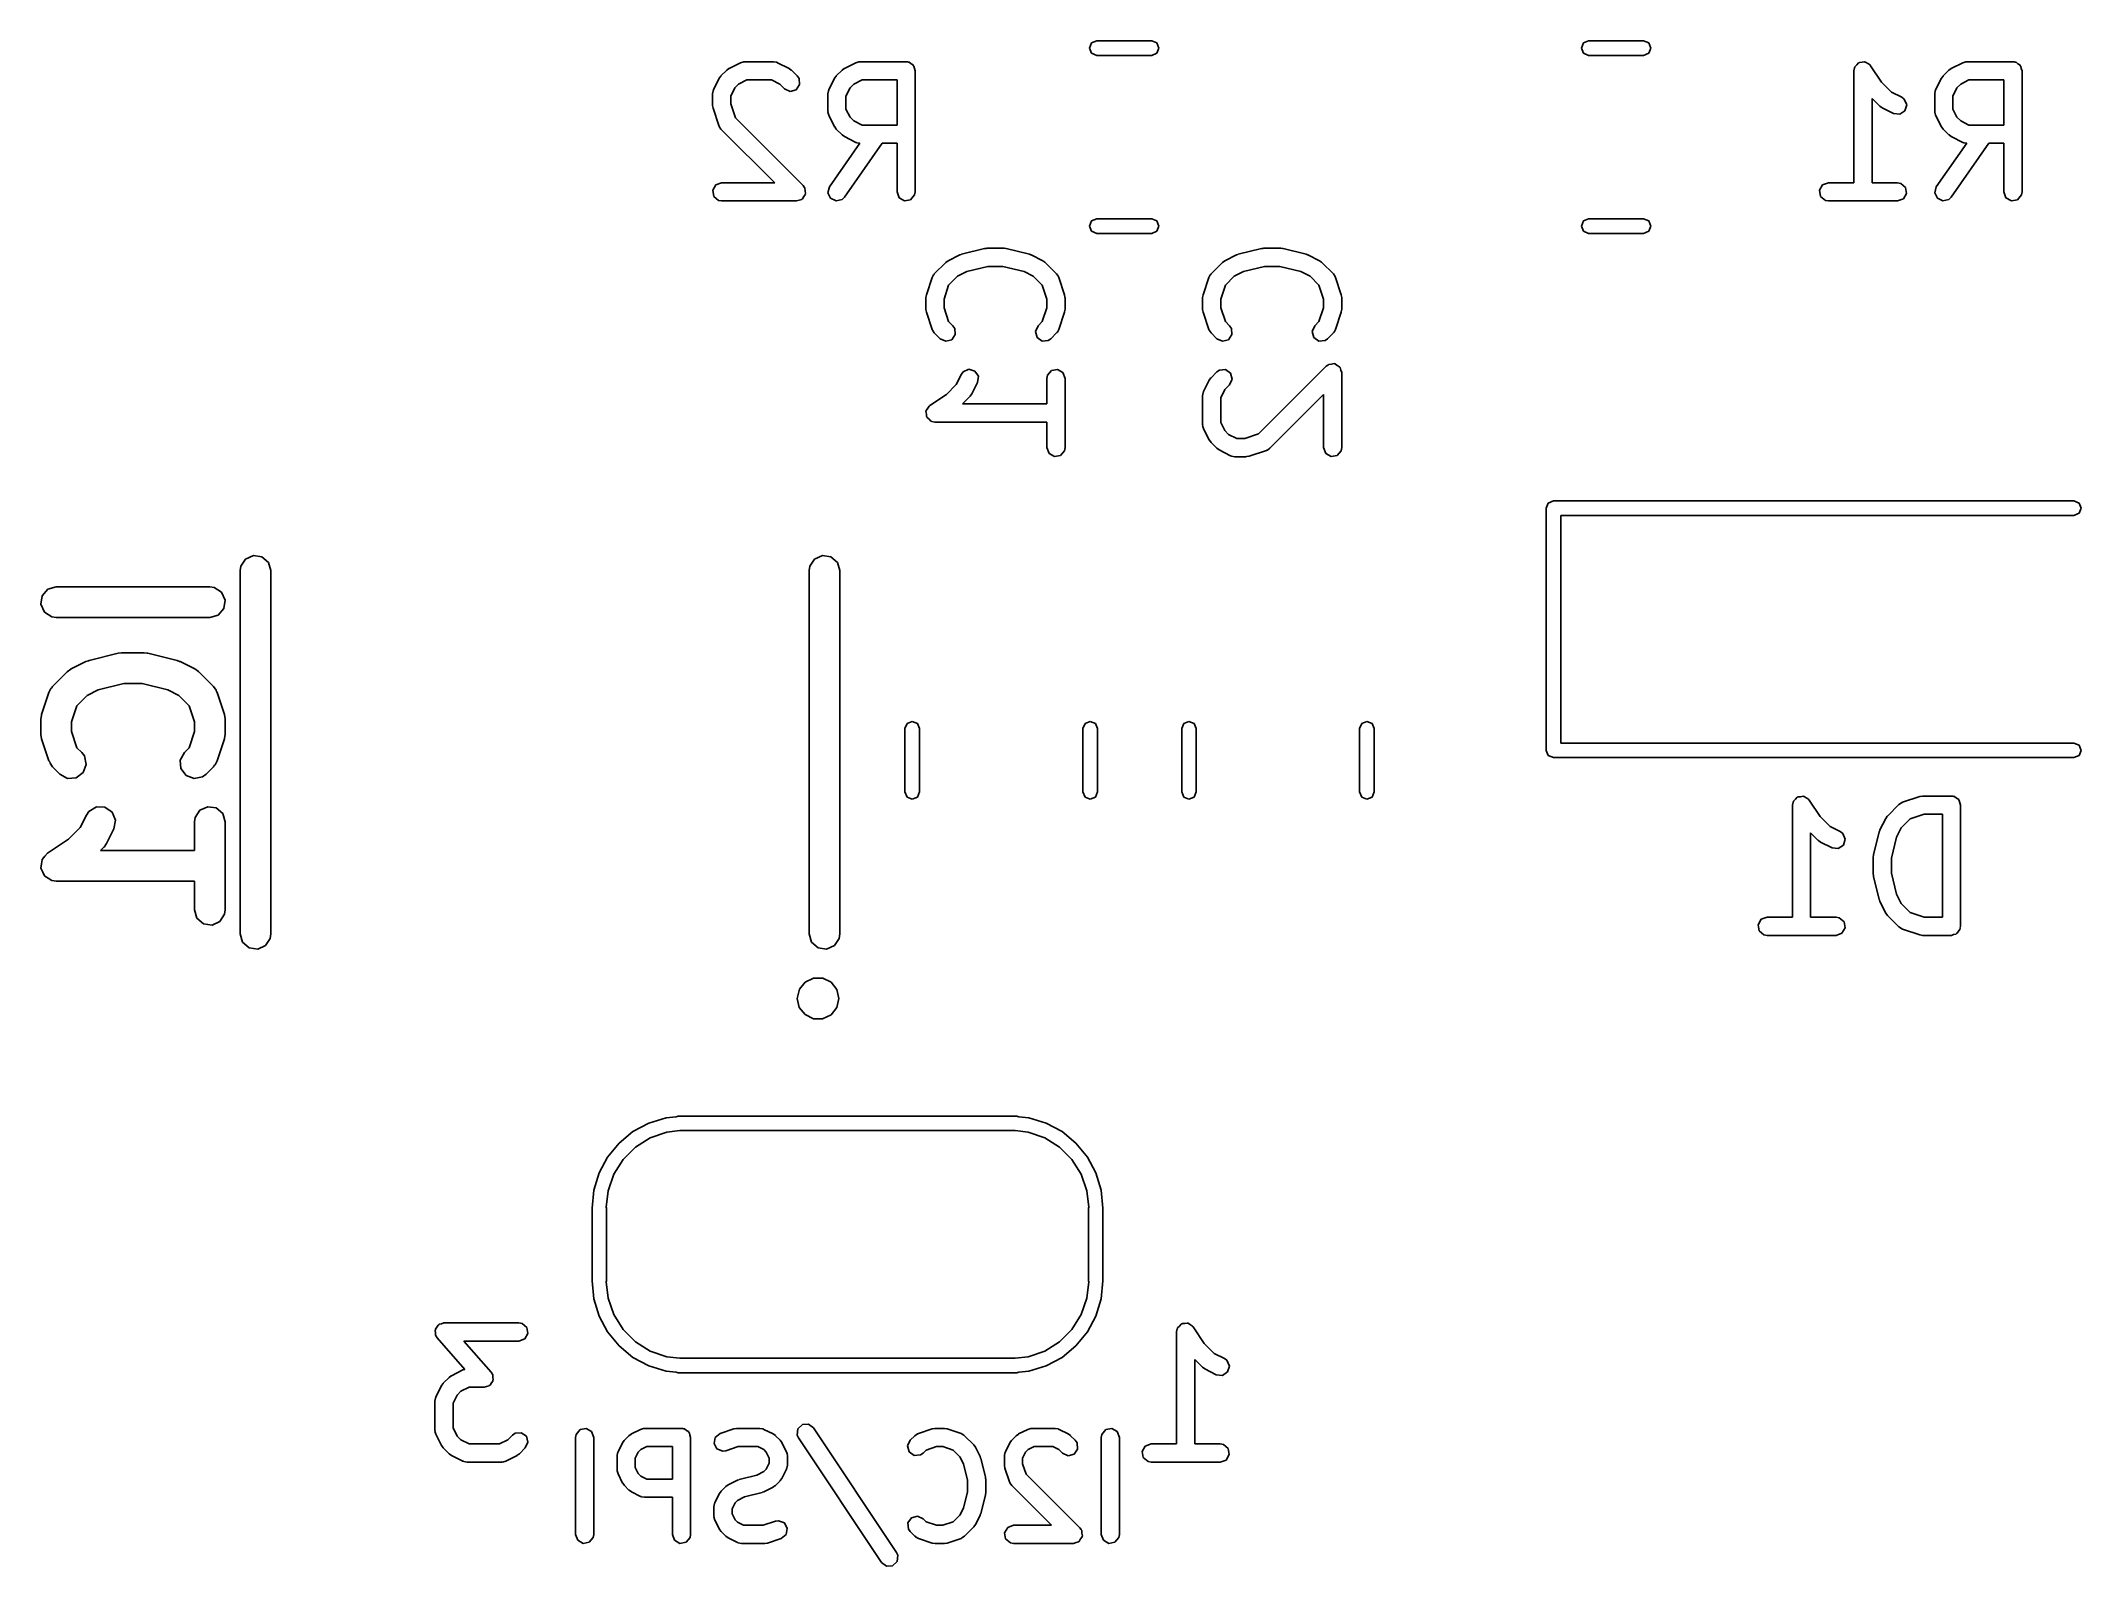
# Model space of a CAD drawing. Extents: x 4.938 to 5.601, y -4.575 to -4.079.
import ezdxf

# ---------------------------------------------------------------- set-up
doc = ezdxf.new("R2010")
doc.units = 0
doc.header["$MEASUREMENT"] = 0
doc.layers.add('BLACK', color=7, linetype='CONTINUOUS')

msp = doc.modelspace()

# ---------------------------------------------------------------- linework, layer by layer
at = {"layer": 'BLACK', "linetype": 'CONTINUOUS'}
for p, q in [((5.2787, -4.08106), (5.27939, -4.07939)), ((5.27939, -4.08273), (5.2787, -4.08106)), ((5.27939, -4.07939), (5.28106, -4.0787)), ((5.28106, -4.0787), (5.29894, -4.0787)), ((5.29894, -4.0787), (5.30061, -4.07939)), ((5.30061, -4.07939), (5.3013, -4.08106)), ((5.3013, -4.08106), (5.30061, -4.08273)), ((5.4387, -4.08106), (5.43939, -4.07939)), ((5.43939, -4.08273), (5.4387, -4.08106)), ((5.43939, -4.07939), (5.44106, -4.0787)), ((5.44106, -4.0787), (5.45894, -4.0787)), ((5.45894, -4.0787), (5.46061, -4.07939)), ((5.46061, -4.07939), (5.4613, -4.08106)), ((5.4613, -4.08106), (5.46061, -4.08273)), ((5.16073, -4.08823), (5.16145, -4.08772)), ((5.16145, -4.08772), (5.1615, -4.08767)), ((5.1615, -4.08767), (5.16524, -4.0858)), ((5.16524, -4.0858), (5.16623, -4.08551)), ((5.16623, -4.08551), (5.1664, -4.08555)), ((5.1664, -4.08555), (5.16657, -4.08549)), ((5.16657, -4.08549), (5.17594, -4.08549)), ((5.17594, -4.08549), (5.17695, -4.08567)), ((5.17695, -4.08567), (5.17708, -4.08578)), ((5.17708, -4.08578), (5.17726, -4.0858)), ((5.17726, -4.0858), (5.18101, -4.08767)), ((5.18101, -4.08767), (5.18172, -4.0882)), ((5.19822, -4.08823), (5.19895, -4.08772)), ((5.19895, -4.08772), (5.19899, -4.08767)), ((5.19899, -4.08767), (5.20274, -4.0858)), ((5.20274, -4.0858), (5.20372, -4.08551)), ((5.20372, -4.08551), (5.20389, -4.08555)), ((5.20389, -4.08555), (5.20406, -4.08549)), ((5.20406, -4.08549), (5.21906, -4.08549)), ((5.21906, -4.08549), (5.21944, -4.08556)), ((5.21944, -4.08556), (5.21957, -4.08553)), ((5.21957, -4.08553), (5.21969, -4.0856)), ((5.21969, -4.0856), (5.22007, -4.08567)), ((5.22007, -4.08567), (5.22066, -4.08616)), ((5.22066, -4.08616), (5.22132, -4.08654)), ((5.22132, -4.08654), (5.22141, -4.08679)), ((5.22141, -4.08679), (5.22162, -4.08696)), ((5.22162, -4.08696), (5.22175, -4.08772)), ((5.22175, -4.08772), (5.22201, -4.08844)), ((5.28106, -4.08343), (5.27939, -4.08273)), ((5.29894, -4.08343), (5.28106, -4.08343)), ((5.30061, -4.08273), (5.29894, -4.08343)), ((5.44106, -4.08343), (5.43939, -4.08273)), ((5.45894, -4.08343), (5.44106, -4.08343)), ((5.46061, -4.08273), (5.45894, -4.08343)), ((5.52736, -4.08844), (5.52754, -4.08743)), ((5.52754, -4.08743), (5.52765, -4.0873)), ((5.52765, -4.0873), (5.52767, -4.08713)), ((5.52767, -4.08713), (5.52829, -4.08654)), ((5.52829, -4.08654), (5.52884, -4.08588)), ((5.52884, -4.08588), (5.52901, -4.08585)), ((5.52901, -4.08585), (5.52913, -4.08574)), ((5.52913, -4.08574), (5.52998, -4.08568)), ((5.52998, -4.08568), (5.53083, -4.08553)), ((5.53083, -4.08553), (5.53097, -4.08562)), ((5.53097, -4.08562), (5.53114, -4.08561)), ((5.53114, -4.08561), (5.53183, -4.08611)), ((5.53183, -4.08611), (5.53258, -4.08654)), ((5.53258, -4.08654), (5.53263, -4.0867)), ((5.53263, -4.0867), (5.53277, -4.0868)), ((5.53277, -4.0868), (5.53636, -4.09218)), ((5.55822, -4.08823), (5.55895, -4.08772)), ((5.55895, -4.08772), (5.55899, -4.08767)), ((5.55899, -4.08767), (5.56274, -4.0858)), ((5.56274, -4.0858), (5.56372, -4.08551)), ((5.56372, -4.08551), (5.56389, -4.08555)), ((5.56389, -4.08555), (5.56406, -4.08549)), ((5.56406, -4.08549), (5.57906, -4.08549)), ((5.57906, -4.08549), (5.57944, -4.08556)), ((5.57944, -4.08556), (5.57957, -4.08553)), ((5.57957, -4.08553), (5.57969, -4.0856)), ((5.57969, -4.0856), (5.58007, -4.08567)), ((5.58007, -4.08567), (5.58066, -4.08616)), ((5.58066, -4.08616), (5.58132, -4.08654)), ((5.58132, -4.08654), (5.58141, -4.08679)), ((5.58141, -4.08679), (5.58162, -4.08696)), ((5.58162, -4.08696), (5.58175, -4.08772)), ((5.58175, -4.08772), (5.58201, -4.08844)), ((5.15641, -4.09479), (5.15643, -4.09462)), ((5.15643, -4.09462), (5.1583, -4.09087)), ((5.1583, -4.09087), (5.15883, -4.09016)), ((5.15883, -4.09016), (5.15885, -4.0901)), ((5.15885, -4.0901), (5.16073, -4.08823)), ((5.16337, -4.09394), (5.16202, -4.09664)), ((5.16456, -4.09274), (5.16337, -4.09394)), ((5.16726, -4.09139), (5.16456, -4.09274)), ((5.17524, -4.09139), (5.16726, -4.09139)), ((5.17794, -4.09274), (5.17524, -4.09139)), ((5.17948, -4.09428), (5.17794, -4.09274)), ((5.18131, -4.09513), (5.17948, -4.09428)), ((5.18326, -4.09461), (5.18131, -4.09513)), ((5.18172, -4.0882), (5.18178, -4.08823)), ((5.18178, -4.08823), (5.18365, -4.0901)), ((5.18442, -4.09295), (5.18326, -4.09461)), ((5.18365, -4.0901), (5.18424, -4.09094)), ((5.18424, -4.09094), (5.18442, -4.09295)), ((5.1939, -4.09479), (5.19392, -4.09462)), ((5.19392, -4.09462), (5.1958, -4.09087)), ((5.1958, -4.09087), (5.19632, -4.09016)), ((5.19632, -4.09016), (5.19635, -4.0901)), ((5.19635, -4.0901), (5.19822, -4.08823)), ((5.20086, -4.09394), (5.19951, -4.09664)), ((5.20206, -4.09274), (5.20086, -4.09394)), ((5.20476, -4.09139), (5.20206, -4.09274)), ((5.21611, -4.09139), (5.20476, -4.09139)), ((5.21611, -4.10611), (5.21611, -4.09139)), ((5.22201, -4.08844), (5.22201, -4.12781)), ((5.52736, -4.12486), (5.52736, -4.08844)), ((5.53636, -4.09218), (5.53956, -4.09539)), ((5.5539, -4.09479), (5.55392, -4.09462)), ((5.55392, -4.09462), (5.5558, -4.09087)), ((5.5558, -4.09087), (5.55632, -4.09016)), ((5.55632, -4.09016), (5.55635, -4.0901)), ((5.55635, -4.0901), (5.55822, -4.08823)), ((5.56086, -4.09394), (5.55951, -4.09664)), ((5.56206, -4.09274), (5.56086, -4.09394)), ((5.56476, -4.09139), (5.56206, -4.09274)), ((5.57611, -4.09139), (5.56476, -4.09139)), ((5.57611, -4.10611), (5.57611, -4.09139)), ((5.58201, -4.08844), (5.58201, -4.12781)), ((5.15611, -4.09594), (5.15629, -4.09493)), ((5.15611, -4.09969), (5.15611, -4.09594)), ((5.15614, -4.09975), (5.15611, -4.09969)), ((5.15627, -4.10062), (5.15614, -4.09975)), ((5.15814, -4.10625), (5.15627, -4.10062)), ((5.15629, -4.09493), (5.15641, -4.09479)), ((5.16202, -4.09664), (5.16202, -4.09921)), ((5.16202, -4.09921), (5.16352, -4.10372)), ((5.19361, -4.09594), (5.19379, -4.09493)), ((5.19361, -4.10156), (5.19361, -4.09594)), ((5.19379, -4.09493), (5.1939, -4.09479)), ((5.19951, -4.09664), (5.19951, -4.10087)), ((5.19951, -4.10087), (5.20086, -4.10356)), ((5.53573, -4.0999), (5.53327, -4.09744)), ((5.53327, -4.09744), (5.53327, -4.12486)), ((5.53578, -4.09993), (5.53573, -4.0999)), ((5.53649, -4.10046), (5.53578, -4.09993)), ((5.54024, -4.10233), (5.53649, -4.10046)), ((5.53956, -4.09539), (5.54288, -4.09705)), ((5.54288, -4.09705), (5.54371, -4.09766)), ((5.54371, -4.09766), (5.54451, -4.09951)), ((5.54451, -4.09951), (5.54394, -4.10145)), ((5.55361, -4.09594), (5.55379, -4.09493)), ((5.55361, -4.10156), (5.55361, -4.09594)), ((5.55379, -4.09493), (5.5539, -4.09479)), ((5.55951, -4.09664), (5.55951, -4.10087)), ((5.55951, -4.10087), (5.56086, -4.10356)), ((5.15825, -4.10639), (5.15814, -4.10625)), ((5.15827, -4.10656), (5.15825, -4.10639)), ((5.15885, -4.1074), (5.15827, -4.10656)), ((5.17631, -4.12486), (5.15885, -4.1074)), ((5.16352, -4.10372), (5.18553, -4.12572)), ((5.19367, -4.10173), (5.19361, -4.10156)), ((5.19363, -4.1019), (5.19367, -4.10173)), ((5.19392, -4.10288), (5.19363, -4.1019)), ((5.1958, -4.10663), (5.19392, -4.10288)), ((5.19584, -4.10668), (5.1958, -4.10663)), ((5.19635, -4.1074), (5.19584, -4.10668)), ((5.19822, -4.10928), (5.19635, -4.1074)), ((5.20086, -4.10356), (5.20206, -4.10476)), ((5.20206, -4.10476), (5.20476, -4.10611)), ((5.20476, -4.10611), (5.21611, -4.10611)), ((5.54225, -4.10256), (5.54024, -4.10233)), ((5.54394, -4.10145), (5.54225, -4.10256)), ((5.55367, -4.10173), (5.55361, -4.10156)), ((5.55363, -4.1019), (5.55367, -4.10173)), ((5.55392, -4.10288), (5.55363, -4.1019)), ((5.5558, -4.10663), (5.55392, -4.10288)), ((5.55584, -4.10668), (5.5558, -4.10663)), ((5.55635, -4.1074), (5.55584, -4.10668)), ((5.55822, -4.10928), (5.55635, -4.1074)), ((5.56086, -4.10356), (5.56206, -4.10476)), ((5.56206, -4.10476), (5.56476, -4.10611)), ((5.56476, -4.10611), (5.57611, -4.10611)), ((5.19414, -4.12612), (5.20402, -4.11201)), ((5.19828, -4.1093), (5.19822, -4.10928)), ((5.19899, -4.10983), (5.19828, -4.1093)), ((5.21122, -4.11202), (5.19898, -4.1295)), ((5.20274, -4.1117), (5.19899, -4.10983)), ((5.20292, -4.11172), (5.20274, -4.1117)), ((5.20305, -4.11184), (5.20292, -4.11172)), ((5.20402, -4.11201), (5.20305, -4.11184)), ((5.21611, -4.11202), (5.21122, -4.11202)), ((5.21611, -4.12781), (5.21611, -4.11202)), ((5.55414, -4.12612), (5.56402, -4.11201)), ((5.55828, -4.1093), (5.55822, -4.10928)), ((5.55899, -4.10983), (5.55828, -4.1093)), ((5.57122, -4.11202), (5.55898, -4.1295)), ((5.56274, -4.1117), (5.55899, -4.10983)), ((5.56292, -4.11172), (5.56274, -4.1117)), ((5.56305, -4.11184), (5.56292, -4.11172)), ((5.56402, -4.11201), (5.56305, -4.11184)), ((5.57611, -4.11202), (5.57122, -4.11202)), ((5.57611, -4.12781), (5.57611, -4.11202)), ((5.15616, -4.1273), (5.15717, -4.12555)), ((5.15651, -4.12929), (5.15616, -4.1273)), ((5.15717, -4.12555), (5.15907, -4.12486)), ((5.15907, -4.12486), (5.17631, -4.12486)), ((5.18553, -4.12572), (5.1859, -4.12625)), ((5.1859, -4.12625), (5.186, -4.12633)), ((5.186, -4.12633), (5.18601, -4.12641)), ((5.18601, -4.12641), (5.18611, -4.12656)), ((5.18611, -4.12656), (5.18619, -4.12745)), ((5.18619, -4.12745), (5.18635, -4.12832)), ((5.19362, -4.12807), (5.19414, -4.12612)), ((5.2168, -4.12971), (5.21611, -4.12781)), ((5.22201, -4.12781), (5.22183, -4.12882)), ((5.51616, -4.1273), (5.51717, -4.12555)), ((5.51651, -4.12929), (5.51616, -4.1273)), ((5.51717, -4.12555), (5.51907, -4.12486)), ((5.51907, -4.12486), (5.52736, -4.12486)), ((5.53327, -4.12486), (5.54156, -4.12486)), ((5.54156, -4.12486), (5.54257, -4.12504)), ((5.54257, -4.12504), (5.54412, -4.12633)), ((5.54412, -4.12633), (5.54447, -4.12832)), ((5.55362, -4.12807), (5.55414, -4.12612)), ((5.5768, -4.12971), (5.57611, -4.12781)), ((5.58201, -4.12781), (5.58183, -4.12882)), ((5.15806, -4.13058), (5.15651, -4.12929)), ((5.15907, -4.13076), (5.15806, -4.13058)), ((5.18344, -4.13076), (5.15907, -4.13076)), ((5.18427, -4.13046), (5.18344, -4.13076)), ((5.18513, -4.13023), (5.18427, -4.13046)), ((5.18521, -4.13012), (5.18513, -4.13023)), ((5.18534, -4.13007), (5.18521, -4.13012)), ((5.18578, -4.1293), (5.18534, -4.13007)), ((5.18629, -4.12857), (5.18578, -4.1293)), ((5.18635, -4.12832), (5.18628, -4.12844)), ((5.18628, -4.12844), (5.18629, -4.12857)), ((5.19447, -4.1299), (5.19362, -4.12807)), ((5.1963, -4.13075), (5.19447, -4.1299)), ((5.19826, -4.13023), (5.1963, -4.13075)), ((5.19898, -4.1295), (5.19826, -4.13023)), ((5.21855, -4.13072), (5.2168, -4.12971)), ((5.22054, -4.13037), (5.21855, -4.13072)), ((5.22183, -4.12882), (5.22054, -4.13037)), ((5.51806, -4.13058), (5.51651, -4.12929)), ((5.51907, -4.13076), (5.51806, -4.13058)), ((5.54156, -4.13076), (5.51907, -4.13076)), ((5.54346, -4.13007), (5.54156, -4.13076)), ((5.54447, -4.12832), (5.54346, -4.13007)), ((5.55447, -4.1299), (5.55362, -4.12807)), ((5.5563, -4.13075), (5.55447, -4.1299)), ((5.55826, -4.13023), (5.5563, -4.13075)), ((5.55898, -4.1295), (5.55826, -4.13023)), ((5.57855, -4.13072), (5.5768, -4.12971)), ((5.58054, -4.13037), (5.57855, -4.13072)), ((5.58183, -4.12882), (5.58054, -4.13037)), ((5.2787, -4.13894), (5.27939, -4.13727)), ((5.27939, -4.14061), (5.2787, -4.13894)), ((5.27939, -4.13727), (5.28106, -4.13657)), ((5.28106, -4.1413), (5.27939, -4.14061)), ((5.28106, -4.13657), (5.29894, -4.13657)), ((5.29894, -4.13657), (5.30061, -4.13727)), ((5.30061, -4.14061), (5.29894, -4.1413)), ((5.30061, -4.13727), (5.3013, -4.13894)), ((5.3013, -4.13894), (5.30061, -4.14061)), ((5.4387, -4.13894), (5.43939, -4.13727)), ((5.43939, -4.14061), (5.4387, -4.13894)), ((5.43939, -4.13727), (5.44106, -4.13657)), ((5.44106, -4.1413), (5.43939, -4.14061)), ((5.44106, -4.13657), (5.45894, -4.13657)), ((5.45894, -4.13657), (5.46061, -4.13727)), ((5.46061, -4.14061), (5.45894, -4.1413)), ((5.46061, -4.13727), (5.4613, -4.13894)), ((5.4613, -4.13894), (5.46061, -4.14061)), ((5.2371, -4.14808), (5.2446, -4.1462)), ((5.2446, -4.1462), (5.24518, -4.14616)), ((5.24518, -4.14616), (5.24531, -4.14611)), ((5.24531, -4.14611), (5.25094, -4.14611)), ((5.25094, -4.14611), (5.25152, -4.14622)), ((5.25152, -4.14622), (5.25165, -4.1462)), ((5.25165, -4.1462), (5.25915, -4.14808)), ((5.29894, -4.1413), (5.28106, -4.1413)), ((5.3271, -4.14808), (5.3346, -4.1462)), ((5.3346, -4.1462), (5.33518, -4.14616)), ((5.33518, -4.14616), (5.33531, -4.14611)), ((5.33531, -4.14611), (5.34094, -4.14611)), ((5.34094, -4.14611), (5.34152, -4.14622)), ((5.34152, -4.14622), (5.34165, -4.1462)), ((5.34165, -4.1462), (5.34915, -4.14808)), ((5.45894, -4.1413), (5.44106, -4.1413)), ((5.22823, -4.15448), (5.23198, -4.15073)), ((5.23198, -4.15073), (5.2327, -4.15022)), ((5.2327, -4.15022), (5.23274, -4.15017)), ((5.23274, -4.15017), (5.23649, -4.1483)), ((5.23884, -4.15373), (5.23581, -4.15524)), ((5.23649, -4.1483), (5.23698, -4.14815)), ((5.23698, -4.14815), (5.2371, -4.14808)), ((5.24568, -4.15202), (5.23884, -4.15373)), ((5.25057, -4.15202), (5.24568, -4.15202)), ((5.25741, -4.15373), (5.25057, -4.15202)), ((5.26044, -4.15524), (5.25741, -4.15373)), ((5.25915, -4.14808), (5.25962, -4.14828)), ((5.25962, -4.14828), (5.25976, -4.1483)), ((5.25976, -4.1483), (5.26351, -4.15017)), ((5.26351, -4.15017), (5.26422, -4.1507)), ((5.26422, -4.1507), (5.26427, -4.15073)), ((5.26427, -4.15073), (5.26802, -4.15448)), ((5.31823, -4.15448), (5.32198, -4.15073)), ((5.32198, -4.15073), (5.3227, -4.15022)), ((5.3227, -4.15022), (5.32274, -4.15017)), ((5.32274, -4.15017), (5.32649, -4.1483)), ((5.32884, -4.15373), (5.32581, -4.15524)), ((5.32649, -4.1483), (5.32698, -4.14815)), ((5.32698, -4.14815), (5.3271, -4.14808)), ((5.33568, -4.15202), (5.32884, -4.15373)), ((5.34057, -4.15202), (5.33568, -4.15202)), ((5.34741, -4.15373), (5.34057, -4.15202)), ((5.35044, -4.15524), (5.34741, -4.15373)), ((5.34915, -4.14808), (5.34962, -4.14828)), ((5.34962, -4.14828), (5.34976, -4.1483)), ((5.34976, -4.1483), (5.35351, -4.15017)), ((5.35351, -4.15017), (5.35422, -4.1507)), ((5.35422, -4.1507), (5.35427, -4.15073)), ((5.35427, -4.15073), (5.35802, -4.15448)), ((5.22564, -4.16126), (5.22751, -4.15563)), ((5.22751, -4.15563), (5.228, -4.15473)), ((5.228, -4.15473), (5.22815, -4.15464)), ((5.22815, -4.15464), (5.22823, -4.15448)), ((5.2329, -4.15816), (5.23139, -4.16267)), ((5.23581, -4.15524), (5.2329, -4.15816)), ((5.26335, -4.15816), (5.26044, -4.15524)), ((5.26486, -4.16267), (5.26335, -4.15816)), ((5.26802, -4.15448), (5.26861, -4.15532)), ((5.26861, -4.15532), (5.26863, -4.15549)), ((5.26863, -4.15549), (5.26874, -4.15563)), ((5.26874, -4.15563), (5.27061, -4.16126)), ((5.31564, -4.16126), (5.31751, -4.15563)), ((5.31751, -4.15563), (5.318, -4.15473)), ((5.318, -4.15473), (5.31815, -4.15464)), ((5.31815, -4.15464), (5.31823, -4.15448)), ((5.3229, -4.15816), (5.32139, -4.16267)), ((5.32581, -4.15524), (5.3229, -4.15816)), ((5.35335, -4.15816), (5.35044, -4.15524)), ((5.35486, -4.16267), (5.35335, -4.15816)), ((5.35802, -4.15448), (5.35861, -4.15532)), ((5.35861, -4.15532), (5.35863, -4.15549)), ((5.35863, -4.15549), (5.35874, -4.15563)), ((5.35874, -4.15563), (5.36061, -4.16126)), ((5.22549, -4.16219), (5.22564, -4.16132)), ((5.22549, -4.16594), (5.22549, -4.16219)), ((5.22551, -4.166), (5.22549, -4.16594)), ((5.22564, -4.16687), (5.22551, -4.166)), ((5.22564, -4.16132), (5.22564, -4.16126)), ((5.22751, -4.1725), (5.22564, -4.16687)), ((5.23139, -4.16267), (5.23139, -4.16546)), ((5.23139, -4.16546), (5.2329, -4.16997)), ((5.26335, -4.16997), (5.26486, -4.16546)), ((5.26486, -4.16546), (5.26486, -4.16267)), ((5.27061, -4.16687), (5.26874, -4.1725)), ((5.27061, -4.16126), (5.27074, -4.16213)), ((5.27076, -4.16594), (5.27061, -4.16681)), ((5.27061, -4.16681), (5.27061, -4.16687)), ((5.27074, -4.16213), (5.27076, -4.16219)), ((5.27076, -4.16219), (5.27076, -4.16594)), ((5.31549, -4.16219), (5.31564, -4.16132)), ((5.31549, -4.16594), (5.31549, -4.16219)), ((5.31551, -4.166), (5.31549, -4.16594)), ((5.31564, -4.16687), (5.31551, -4.166)), ((5.31564, -4.16132), (5.31564, -4.16126)), ((5.31751, -4.1725), (5.31564, -4.16687)), ((5.32139, -4.16267), (5.32139, -4.16546)), ((5.32139, -4.16546), (5.3229, -4.16997)), ((5.35335, -4.16997), (5.35486, -4.16546)), ((5.35486, -4.16546), (5.35486, -4.16267)), ((5.36061, -4.16687), (5.35874, -4.1725)), ((5.36061, -4.16126), (5.36074, -4.16213)), ((5.36076, -4.16594), (5.36061, -4.16681)), ((5.36061, -4.16681), (5.36061, -4.16687)), ((5.36074, -4.16213), (5.36076, -4.16219)), ((5.36076, -4.16219), (5.36076, -4.16594)), ((5.22762, -4.17264), (5.22751, -4.1725)), ((5.22764, -4.17281), (5.22762, -4.17264)), ((5.22823, -4.17365), (5.22764, -4.17281)), ((5.2301, -4.17553), (5.22823, -4.17365)), ((5.2329, -4.16997), (5.23428, -4.17135)), ((5.23504, -4.1742), (5.23388, -4.17586)), ((5.23428, -4.17135), (5.23487, -4.17219)), ((5.23487, -4.17219), (5.23504, -4.1742)), ((5.26112, -4.17318), (5.26197, -4.17135)), ((5.26164, -4.17513), (5.26112, -4.17318)), ((5.26197, -4.17135), (5.26335, -4.16997)), ((5.26802, -4.17365), (5.26615, -4.17553)), ((5.2681, -4.17349), (5.26802, -4.17365)), ((5.26825, -4.1734), (5.2681, -4.17349)), ((5.26874, -4.1725), (5.26825, -4.1734)), ((5.31762, -4.17264), (5.31751, -4.1725)), ((5.31764, -4.17281), (5.31762, -4.17264)), ((5.31823, -4.17365), (5.31764, -4.17281)), ((5.3201, -4.17553), (5.31823, -4.17365)), ((5.3229, -4.16997), (5.32428, -4.17135)), ((5.32504, -4.1742), (5.32388, -4.17586)), ((5.32428, -4.17135), (5.32487, -4.17219)), ((5.32487, -4.17219), (5.32504, -4.1742)), ((5.35112, -4.17318), (5.35197, -4.17135)), ((5.35164, -4.17513), (5.35112, -4.17318)), ((5.35197, -4.17135), (5.35335, -4.16997)), ((5.35802, -4.17365), (5.35615, -4.17553)), ((5.3581, -4.17349), (5.35802, -4.17365)), ((5.35825, -4.1734), (5.3581, -4.17349)), ((5.35874, -4.1725), (5.35825, -4.1734)), ((5.23193, -4.17638), (5.2301, -4.17553)), ((5.23388, -4.17586), (5.23193, -4.17638)), ((5.2633, -4.17629), (5.26164, -4.17513)), ((5.26531, -4.17611), (5.2633, -4.17629)), ((5.26615, -4.17553), (5.26531, -4.17611)), ((5.32193, -4.17638), (5.3201, -4.17553)), ((5.32388, -4.17586), (5.32193, -4.17638)), ((5.3533, -4.17629), (5.35164, -4.17513)), ((5.35531, -4.17611), (5.3533, -4.17629)), ((5.35615, -4.17553), (5.35531, -4.17611)), ((5.23539, -4.19044), (5.23705, -4.18712)), ((5.23705, -4.18712), (5.23766, -4.18629)), ((5.23766, -4.18629), (5.23951, -4.18549)), ((5.23951, -4.18549), (5.24145, -4.18606)), ((5.24145, -4.18606), (5.24256, -4.18775)), ((5.26486, -4.18844), (5.26504, -4.18743)), ((5.26504, -4.18743), (5.26633, -4.18588)), ((5.26633, -4.18588), (5.26832, -4.18553)), ((5.26832, -4.18553), (5.27007, -4.18654)), ((5.27007, -4.18654), (5.27076, -4.18844)), ((5.31823, -4.18822), (5.3201, -4.18635)), ((5.3201, -4.18635), (5.32094, -4.18576)), ((5.32094, -4.18576), (5.32295, -4.18558)), ((5.32295, -4.18558), (5.32461, -4.18674)), ((5.32461, -4.18674), (5.32513, -4.18869)), ((5.33372, -4.20648), (5.35572, -4.18447)), ((5.35572, -4.18447), (5.35625, -4.1841)), ((5.35625, -4.1841), (5.35633, -4.184)), ((5.35633, -4.184), (5.35641, -4.18399)), ((5.35641, -4.18399), (5.35656, -4.18389)), ((5.35656, -4.18389), (5.35745, -4.18381)), ((5.35745, -4.18381), (5.35832, -4.18365)), ((5.35832, -4.18365), (5.35844, -4.18372)), ((5.35844, -4.18372), (5.35857, -4.18371)), ((5.35857, -4.18371), (5.3593, -4.18422)), ((5.3593, -4.18422), (5.36007, -4.18466)), ((5.36007, -4.18466), (5.36012, -4.18479)), ((5.36012, -4.18479), (5.36023, -4.18487)), ((5.36023, -4.18487), (5.36046, -4.18573)), ((5.36046, -4.18573), (5.36076, -4.18656)), ((5.36076, -4.18656), (5.36076, -4.21093)), ((5.2268, -4.19723), (5.23218, -4.19364)), ((5.23218, -4.19364), (5.23539, -4.19044)), ((5.24046, -4.19351), (5.23993, -4.19422)), ((5.24233, -4.18976), (5.24046, -4.19351)), ((5.24256, -4.18775), (5.24233, -4.18976)), ((5.26486, -4.19673), (5.26486, -4.18844)), ((5.27076, -4.18844), (5.27076, -4.21093)), ((5.31549, -4.19406), (5.31567, -4.19305)), ((5.31549, -4.20343), (5.31549, -4.19406)), ((5.31567, -4.19305), (5.31578, -4.19292)), ((5.31578, -4.19292), (5.3158, -4.19274)), ((5.3158, -4.19274), (5.31767, -4.18899)), ((5.31767, -4.18899), (5.3182, -4.18828)), ((5.3182, -4.18828), (5.31823, -4.18822)), ((5.32274, -4.19206), (5.32139, -4.19476)), ((5.32428, -4.19052), (5.32274, -4.19206)), ((5.32513, -4.18869), (5.32428, -4.19052)), ((5.35486, -4.19369), (5.3374, -4.21115)), ((5.35486, -4.21093), (5.35486, -4.19369)), ((5.22553, -4.19917), (5.22562, -4.19903)), ((5.22568, -4.20002), (5.22553, -4.19917)), ((5.22561, -4.19886), (5.22611, -4.19817)), ((5.22562, -4.19903), (5.22561, -4.19886)), ((5.22574, -4.20087), (5.22568, -4.20002)), ((5.22611, -4.19817), (5.22654, -4.19742)), ((5.22654, -4.19742), (5.2267, -4.19737)), ((5.2267, -4.19737), (5.2268, -4.19723)), ((5.2399, -4.19427), (5.23744, -4.19673)), ((5.23744, -4.19673), (5.26486, -4.19673)), ((5.23993, -4.19422), (5.2399, -4.19427)), ((5.32139, -4.19476), (5.32139, -4.20274)), ((5.22585, -4.20099), (5.22574, -4.20087)), ((5.22588, -4.20116), (5.22585, -4.20099)), ((5.22654, -4.20171), (5.22588, -4.20116)), ((5.22713, -4.20233), (5.22654, -4.20171)), ((5.2273, -4.20235), (5.22713, -4.20233)), ((5.22743, -4.20246), (5.2273, -4.20235)), ((5.22844, -4.20264), (5.22743, -4.20246)), ((5.26486, -4.20264), (5.22844, -4.20264)), ((5.26486, -4.21093), (5.26486, -4.20264)), ((5.31555, -4.2036), (5.31549, -4.20343)), ((5.31551, -4.20377), (5.31555, -4.2036)), ((5.3158, -4.20476), (5.31551, -4.20377)), ((5.31767, -4.2085), (5.3158, -4.20476)), ((5.32139, -4.20274), (5.32274, -4.20543)), ((5.32274, -4.20543), (5.32394, -4.20663)), ((5.32394, -4.20663), (5.32664, -4.20798)), ((5.32921, -4.20798), (5.33372, -4.20648)), ((5.26555, -4.21283), (5.26486, -4.21093)), ((5.2673, -4.21384), (5.26555, -4.21283)), ((5.26929, -4.21349), (5.2673, -4.21384)), ((5.27058, -4.21194), (5.26929, -4.21349)), ((5.27076, -4.21093), (5.27058, -4.21194)), ((5.31772, -4.20855), (5.31767, -4.2085)), ((5.31823, -4.20927), (5.31772, -4.20855)), ((5.3201, -4.21115), (5.31823, -4.20927)), ((5.32016, -4.21117), (5.3201, -4.21115)), ((5.32087, -4.2117), (5.32016, -4.21117)), ((5.32462, -4.21357), (5.32087, -4.2117)), ((5.32479, -4.21359), (5.32462, -4.21357)), ((5.32493, -4.21371), (5.32479, -4.21359)), ((5.32594, -4.21389), (5.32493, -4.21371)), ((5.32969, -4.21389), (5.32594, -4.21389)), ((5.32664, -4.20798), (5.32921, -4.20798)), ((5.32975, -4.21386), (5.32969, -4.21389)), ((5.33062, -4.21373), (5.32975, -4.21386)), ((5.33625, -4.21186), (5.33062, -4.21373)), ((5.33639, -4.21175), (5.33625, -4.21186)), ((5.33656, -4.21173), (5.33639, -4.21175)), ((5.3374, -4.21115), (5.33656, -4.21173)), ((5.35555, -4.21283), (5.35486, -4.21093)), ((5.3573, -4.21384), (5.35555, -4.21283)), ((5.35929, -4.21349), (5.3573, -4.21384)), ((5.36058, -4.21194), (5.35929, -4.21349)), ((5.36076, -4.21093), (5.36058, -4.21194)), ((5.42724, -4.23063), (5.42794, -4.22896)), ((5.42724, -4.30937), (5.42724, -4.23063)), ((5.42794, -4.22896), (5.42961, -4.22827)), ((5.42961, -4.22827), (5.5989, -4.22827)), ((5.5989, -4.23299), (5.43197, -4.23299)), ((5.43197, -4.23299), (5.43197, -4.30701)), ((5.5989, -4.22827), (5.60057, -4.22896)), ((5.60057, -4.2323), (5.5989, -4.23299)), ((5.60057, -4.22896), (5.60126, -4.23063)), ((5.60126, -4.23063), (5.60057, -4.2323)), ((5.00269, -4.24952), (5.00421, -4.24716)), ((5.00421, -4.24716), (5.00678, -4.24599)), ((5.00678, -4.24599), (5.00956, -4.2464)), ((5.00956, -4.2464), (5.01169, -4.24824)), ((5.18773, -4.24952), (5.18925, -4.24716)), ((5.18925, -4.24716), (5.19182, -4.24599)), ((5.19182, -4.24599), (5.1946, -4.2464)), ((5.1946, -4.2464), (5.19673, -4.24824)), ((5.00248, -4.25094), (5.00269, -4.24952)), ((5.00248, -4.36906), (5.00248, -4.25094)), ((5.01169, -4.24824), (5.01248, -4.25094)), ((5.01248, -4.25094), (5.01248, -4.36906)), ((5.18752, -4.25094), (5.18773, -4.24952)), ((5.18752, -4.36906), (5.18752, -4.25094)), ((5.19673, -4.24824), (5.19752, -4.25094)), ((5.19752, -4.25094), (5.19752, -4.36906)), ((4.93767, -4.26189), (4.93807, -4.25911)), ((4.93807, -4.25911), (4.93992, -4.25698)), ((4.93992, -4.25698), (4.94262, -4.25619)), ((4.94262, -4.25619), (4.99262, -4.25619)), ((4.99262, -4.25619), (4.99404, -4.2564)), ((4.99404, -4.2564), (4.9964, -4.25792)), ((4.9964, -4.25792), (4.99757, -4.26049)), ((4.99757, -4.26049), (4.99717, -4.26327)), ((4.93883, -4.26446), (4.93767, -4.26189)), ((4.9412, -4.26598), (4.93883, -4.26446)), ((4.94262, -4.26619), (4.9412, -4.26598)), ((4.99262, -4.26619), (4.94262, -4.26619)), ((4.99532, -4.2654), (4.99262, -4.26619)), ((4.99717, -4.26327), (4.99532, -4.2654)), ((4.95229, -4.28053), (4.95316, -4.28024)), ((4.95316, -4.28024), (4.95331, -4.28015)), ((4.95331, -4.28015), (4.96283, -4.27777)), ((4.96283, -4.27777), (4.96391, -4.27766)), ((4.96391, -4.27766), (4.96405, -4.27762)), ((4.96405, -4.27762), (4.97119, -4.27762)), ((4.97119, -4.27762), (4.97226, -4.27777)), ((4.97226, -4.27777), (4.9724, -4.27777)), ((4.9724, -4.27777), (4.98193, -4.28015)), ((4.98193, -4.28015), (4.98277, -4.2805)), ((4.94146, -4.28861), (4.94623, -4.28385)), ((4.94623, -4.28385), (4.94738, -4.28299)), ((4.94738, -4.28299), (4.94746, -4.28297)), ((4.94746, -4.28297), (4.94753, -4.28291)), ((4.94753, -4.28291), (4.95229, -4.28053)), ((4.98277, -4.2805), (4.98295, -4.28053)), ((4.98295, -4.28053), (4.98771, -4.28291)), ((4.98771, -4.28291), (4.98889, -4.28373)), ((4.98889, -4.28373), (4.98893, -4.2838)), ((4.98893, -4.2838), (4.98901, -4.28385)), ((4.98901, -4.28385), (4.99377, -4.28861)), ((4.93788, -4.2977), (4.94026, -4.29056)), ((4.94026, -4.29056), (4.9409, -4.28928)), ((4.9409, -4.28928), (4.94125, -4.289)), ((4.94125, -4.289), (4.94146, -4.28861)), ((4.95272, -4.29149), (4.94937, -4.29484)), ((4.95627, -4.28972), (4.95272, -4.29149)), ((4.96466, -4.28762), (4.95627, -4.28972)), ((4.97057, -4.28762), (4.96466, -4.28762)), ((4.97897, -4.28972), (4.97057, -4.28762)), ((4.98251, -4.29149), (4.97897, -4.28972)), ((4.98587, -4.29484), (4.98251, -4.29149)), ((4.99377, -4.28861), (4.99463, -4.28976)), ((4.99463, -4.28976), (4.99473, -4.29019)), ((4.99473, -4.29019), (4.99498, -4.29056)), ((4.99498, -4.29056), (4.99736, -4.2977)), ((4.93762, -4.29929), (4.93782, -4.29787)), ((4.93762, -4.30405), (4.93762, -4.29929)), ((4.93782, -4.29787), (4.93787, -4.29779)), ((4.93787, -4.29779), (4.93788, -4.2977)), ((4.94937, -4.29484), (4.94762, -4.3001)), ((4.94762, -4.3001), (4.94762, -4.30324)), ((4.98762, -4.3001), (4.98587, -4.29484)), ((4.98762, -4.30324), (4.98762, -4.3001)), ((4.99736, -4.2977), (4.99762, -4.29912)), ((4.99762, -4.29912), (4.99759, -4.2992)), ((4.99759, -4.2992), (4.99762, -4.29929)), ((4.99762, -4.29929), (4.99762, -4.30405)), ((5.21939, -4.30064), (5.22106, -4.29995)), ((5.22106, -4.29995), (5.22273, -4.30064)), ((5.27727, -4.30064), (5.27894, -4.29995)), ((5.27894, -4.29995), (5.28061, -4.30064)), ((5.30939, -4.30064), (5.31106, -4.29995)), ((5.31106, -4.29995), (5.31273, -4.30064)), ((5.36727, -4.30064), (5.36894, -4.29995)), ((5.36894, -4.29995), (5.37061, -4.30064)), ((4.93764, -4.30413), (4.93762, -4.30405)), ((4.93762, -4.30422), (4.93764, -4.30413)), ((4.93788, -4.30563), (4.93762, -4.30422)), ((4.94026, -4.31277), (4.93788, -4.30563)), ((4.94762, -4.30324), (4.94937, -4.30849)), ((4.98587, -4.30849), (4.98762, -4.30324)), ((4.99736, -4.30563), (4.99498, -4.31277)), ((4.99737, -4.30554), (4.99736, -4.30563)), ((4.99741, -4.30547), (4.99737, -4.30554)), ((4.99762, -4.30405), (4.99741, -4.30547)), ((5.2187, -4.30231), (5.21939, -4.30064)), ((5.2187, -4.32288), (5.2187, -4.30231)), ((5.22273, -4.30064), (5.22343, -4.30231)), ((5.22343, -4.30231), (5.22343, -4.32288)), ((5.27657, -4.30231), (5.27727, -4.30064)), ((5.27657, -4.32288), (5.27657, -4.30231)), ((5.28061, -4.30064), (5.2813, -4.30231)), ((5.2813, -4.30231), (5.2813, -4.32288)), ((5.3087, -4.30231), (5.30939, -4.30064)), ((5.3087, -4.32288), (5.3087, -4.30231)), ((5.31273, -4.30064), (5.31343, -4.30231)), ((5.31343, -4.30231), (5.31343, -4.32288)), ((5.36657, -4.30231), (5.36727, -4.30064)), ((5.36657, -4.32288), (5.36657, -4.30231)), ((5.37061, -4.30064), (5.3713, -4.30231)), ((5.3713, -4.30231), (5.3713, -4.32288)), ((5.43197, -4.30701), (5.5989, -4.30701)), ((5.5989, -4.30701), (5.60057, -4.3077)), ((4.94051, -4.31314), (4.94026, -4.31277)), ((4.94061, -4.31358), (4.94051, -4.31314)), ((4.94146, -4.31473), (4.94061, -4.31358)), ((4.94937, -4.30849), (4.95092, -4.31004)), ((4.95092, -4.31004), (4.95178, -4.31119)), ((4.95178, -4.31119), (4.95237, -4.31394)), ((4.98297, -4.31251), (4.98432, -4.31004)), ((4.98317, -4.31531), (4.98297, -4.31251)), ((4.98432, -4.31004), (4.98587, -4.30849)), ((4.99498, -4.31277), (4.99434, -4.31405)), ((5.42794, -4.31104), (5.42724, -4.30937)), ((5.42961, -4.31173), (5.42794, -4.31104)), ((5.5989, -4.31173), (5.42961, -4.31173)), ((5.60057, -4.31104), (5.5989, -4.31173)), ((5.60057, -4.3077), (5.60126, -4.30937)), ((5.60126, -4.30937), (5.60057, -4.31104)), ((4.94385, -4.31711), (4.94146, -4.31473)), ((4.94632, -4.31846), (4.94385, -4.31711)), ((4.94912, -4.31826), (4.94632, -4.31846)), ((4.95138, -4.31657), (4.94912, -4.31826)), ((4.95237, -4.31394), (4.95138, -4.31657)), ((4.98485, -4.31757), (4.98317, -4.31531)), ((4.98749, -4.31856), (4.98485, -4.31757)), ((4.99024, -4.31797), (4.98749, -4.31856)), ((4.99139, -4.31711), (4.99024, -4.31797)), ((4.99377, -4.31473), (4.99139, -4.31711)), ((4.99399, -4.31433), (4.99377, -4.31473)), ((4.99434, -4.31405), (4.99399, -4.31433)), ((5.21939, -4.32455), (5.2187, -4.32288)), ((5.22106, -4.32525), (5.21939, -4.32455)), ((5.22273, -4.32455), (5.22106, -4.32525)), ((5.22343, -4.32288), (5.22273, -4.32455)), ((5.27727, -4.32455), (5.27657, -4.32288)), ((5.27894, -4.32525), (5.27727, -4.32455)), ((5.28061, -4.32455), (5.27894, -4.32525)), ((5.2813, -4.32288), (5.28061, -4.32455)), ((5.30939, -4.32455), (5.3087, -4.32288)), ((5.31106, -4.32525), (5.30939, -4.32455)), ((5.31273, -4.32455), (5.31106, -4.32525)), ((5.31343, -4.32288), (5.31273, -4.32455)), ((5.36727, -4.32455), (5.36657, -4.32288)), ((5.36894, -4.32525), (5.36727, -4.32455)), ((5.37061, -4.32455), (5.36894, -4.32525)), ((5.3713, -4.32288), (5.37061, -4.32455)), ((5.50736, -4.32718), (5.50754, -4.32617)), ((5.50754, -4.32617), (5.50765, -4.32604)), ((5.50765, -4.32604), (5.50767, -4.32587)), ((5.50767, -4.32587), (5.50829, -4.32528)), ((5.50829, -4.32528), (5.50884, -4.32462)), ((5.50884, -4.32462), (5.50901, -4.32459)), ((5.50901, -4.32459), (5.50913, -4.32448)), ((5.50913, -4.32448), (5.50998, -4.32442)), ((5.50998, -4.32442), (5.51083, -4.32427)), ((5.51083, -4.32427), (5.51097, -4.32436)), ((5.51097, -4.32436), (5.51114, -4.32435)), ((5.51114, -4.32435), (5.51183, -4.32485)), ((5.51183, -4.32485), (5.51258, -4.32528)), ((5.51258, -4.32528), (5.51263, -4.32544)), ((5.51263, -4.32544), (5.51277, -4.32554)), ((5.51277, -4.32554), (5.51636, -4.33092)), ((5.54197, -4.32697), (5.54281, -4.32638)), ((5.54281, -4.32638), (5.54299, -4.32636)), ((5.54299, -4.32636), (5.54313, -4.32625)), ((5.54313, -4.32625), (5.54875, -4.32438)), ((5.54875, -4.32438), (5.54962, -4.32425)), ((5.54962, -4.32425), (5.54969, -4.32423)), ((5.54969, -4.32423), (5.55906, -4.32423)), ((5.55906, -4.32423), (5.55944, -4.3243)), ((5.55944, -4.3243), (5.55957, -4.32427)), ((5.55957, -4.32427), (5.55969, -4.32434)), ((5.55969, -4.32434), (5.56007, -4.32441)), ((5.56007, -4.32441), (5.56066, -4.3249)), ((5.56066, -4.3249), (5.56132, -4.32528)), ((5.56132, -4.32528), (5.56141, -4.32553)), ((5.56141, -4.32553), (5.56162, -4.3257)), ((5.56162, -4.3257), (5.56175, -4.32646)), ((5.56175, -4.32646), (5.56201, -4.32718)), ((4.95041, -4.33442), (4.95243, -4.33038)), ((4.95243, -4.33038), (4.95325, -4.3292)), ((4.95325, -4.3292), (4.95568, -4.32777)), ((4.95568, -4.32777), (4.95849, -4.32788)), ((4.95849, -4.32788), (4.9608, -4.32948)), ((4.9608, -4.32948), (4.96188, -4.33208)), ((4.96188, -4.33208), (4.96138, -4.33486)), ((4.98762, -4.33262), (4.98782, -4.3312)), ((4.98762, -4.3419), (4.98762, -4.33262)), ((4.98782, -4.3312), (4.98935, -4.32883)), ((4.98935, -4.32883), (4.99191, -4.32767)), ((4.99191, -4.32767), (4.9947, -4.32807)), ((4.9947, -4.32807), (4.99683, -4.32992)), ((4.99683, -4.32992), (4.99762, -4.33262)), ((4.99762, -4.33262), (4.99762, -4.36119)), ((5.50736, -4.3636), (5.50736, -4.32718)), ((5.51636, -4.33092), (5.51956, -4.33413)), ((5.5358, -4.33523), (5.53767, -4.33148)), ((5.53767, -4.33148), (5.5382, -4.33078)), ((5.5382, -4.33078), (5.53822, -4.33072)), ((5.53822, -4.33072), (5.54197, -4.32697)), ((5.54566, -4.33164), (5.54274, -4.33455)), ((5.55016, -4.33013), (5.54566, -4.33164)), ((5.55611, -4.33013), (5.55016, -4.33013)), ((5.55611, -4.3636), (5.55611, -4.33013)), ((5.56201, -4.32718), (5.56201, -4.36655)), ((4.93985, -4.34274), (4.94658, -4.33826)), ((4.94658, -4.33826), (4.95041, -4.33442)), ((4.959, -4.33962), (4.95818, -4.3408)), ((4.96138, -4.33486), (4.959, -4.33962)), ((5.51573, -4.33864), (5.51327, -4.33618)), ((5.51327, -4.33618), (5.51327, -4.3636)), ((5.51578, -4.33867), (5.51573, -4.33864)), ((5.51649, -4.3392), (5.51578, -4.33867)), ((5.52024, -4.34107), (5.51649, -4.3392)), ((5.51956, -4.33413), (5.52288, -4.33579)), ((5.52394, -4.34019), (5.52225, -4.3413)), ((5.52288, -4.33579), (5.52371, -4.3364)), ((5.52371, -4.3364), (5.52451, -4.33825)), ((5.52451, -4.33825), (5.52394, -4.34019)), ((5.5337, -4.34334), (5.53557, -4.33584)), ((5.53557, -4.33584), (5.53578, -4.33537)), ((5.53578, -4.33537), (5.5358, -4.33523)), ((5.54122, -4.33758), (5.53951, -4.34442)), ((5.54274, -4.33455), (5.54122, -4.33758)), ((4.93767, -4.34761), (4.93786, -4.34626)), ((4.93786, -4.34626), (4.93804, -4.3449)), ((4.93804, -4.3449), (4.93807, -4.34487)), ((4.93807, -4.34482), (4.93897, -4.34379)), ((4.93807, -4.34487), (4.93807, -4.34482)), ((4.93897, -4.34379), (4.93985, -4.34274)), ((4.95806, -4.34092), (4.95707, -4.3419)), ((4.95707, -4.3419), (4.98762, -4.3419)), ((4.9581, -4.34084), (4.95806, -4.34092)), ((4.95818, -4.3408), (4.9581, -4.34084)), ((5.52225, -4.3413), (5.52024, -4.34107)), ((5.53361, -4.34405), (5.53371, -4.34347)), ((5.53361, -4.34968), (5.53361, -4.34405)), ((5.53371, -4.34347), (5.5337, -4.34334)), ((5.53951, -4.34442), (5.53951, -4.34931)), ((4.93769, -4.34765), (4.93767, -4.34761)), ((4.93768, -4.34769), (4.93769, -4.34765)), ((4.93827, -4.34893), (4.93768, -4.34769)), ((4.93883, -4.35017), (4.93827, -4.34893)), ((4.93887, -4.3502), (4.93883, -4.35017)), ((4.93889, -4.35024), (4.93887, -4.3502)), ((4.94005, -4.35096), (4.93889, -4.35024)), ((4.9412, -4.3517), (4.94005, -4.35096)), ((4.94126, -4.35171), (4.9412, -4.3517)), ((4.94128, -4.35172), (4.94126, -4.35171)), ((4.94136, -4.35172), (4.94128, -4.35172)), ((4.94262, -4.3519), (4.94136, -4.35172)), ((4.98762, -4.3519), (4.94262, -4.3519)), ((4.98762, -4.36119), (4.98762, -4.3519)), ((5.53366, -4.34981), (5.53361, -4.34968)), ((5.5337, -4.35039), (5.53366, -4.34981)), ((5.53557, -4.35789), (5.5337, -4.35039)), ((5.53951, -4.34931), (5.54122, -4.35615)), ((5.53565, -4.35801), (5.53557, -4.35789)), ((5.5358, -4.3585), (5.53565, -4.35801)), ((5.53767, -4.36225), (5.5358, -4.3585)), ((5.54122, -4.35615), (5.54274, -4.35918)), ((5.54274, -4.35918), (5.54566, -4.36209)), ((4.98841, -4.36389), (4.98762, -4.36119)), ((4.99054, -4.36574), (4.98841, -4.36389)), ((4.99332, -4.36614), (4.99054, -4.36574)), ((4.99589, -4.36498), (4.99332, -4.36614)), ((4.99741, -4.36261), (4.99589, -4.36498)), ((4.99762, -4.36119), (4.99741, -4.36261)), ((5.49616, -4.36604), (5.49717, -4.36429)), ((5.49651, -4.36803), (5.49616, -4.36604)), ((5.49717, -4.36429), (5.49907, -4.3636)), ((5.49907, -4.3636), (5.50736, -4.3636)), ((5.51327, -4.3636), (5.52156, -4.3636)), ((5.52156, -4.3636), (5.52257, -4.36378)), ((5.52257, -4.36378), (5.52412, -4.36507)), ((5.52412, -4.36507), (5.52447, -4.36706)), ((5.53772, -4.36229), (5.53767, -4.36225)), ((5.53822, -4.36301), (5.53772, -4.36229)), ((5.54197, -4.36676), (5.53822, -4.36301)), ((5.54566, -4.36209), (5.55016, -4.3636)), ((5.55016, -4.3636), (5.55611, -4.3636)), ((5.56201, -4.36655), (5.56194, -4.36693)), ((5.00327, -4.37176), (5.00248, -4.36906)), ((5.0054, -4.3736), (5.00327, -4.37176)), ((5.01075, -4.37284), (5.00818, -4.37401)), ((5.01227, -4.37048), (5.01075, -4.37284)), ((5.01248, -4.36906), (5.01227, -4.37048)), ((5.18831, -4.37176), (5.18752, -4.36906)), ((5.19044, -4.3736), (5.18831, -4.37176)), ((5.19579, -4.37284), (5.19322, -4.37401)), ((5.19731, -4.37048), (5.19579, -4.37284)), ((5.19752, -4.36906), (5.19731, -4.37048)), ((5.49806, -4.36933), (5.49651, -4.36803)), ((5.49907, -4.3695), (5.49806, -4.36933)), ((5.52156, -4.3695), (5.49907, -4.3695)), ((5.52346, -4.36881), (5.52156, -4.3695)), ((5.52447, -4.36706), (5.52346, -4.36881)), ((5.54213, -4.36684), (5.54197, -4.36676)), ((5.54223, -4.36699), (5.54213, -4.36684)), ((5.54313, -4.36748), (5.54223, -4.36699)), ((5.54875, -4.36935), (5.54313, -4.36748)), ((5.54882, -4.36935), (5.54875, -4.36935)), ((5.54969, -4.3695), (5.54882, -4.36935)), ((5.55906, -4.3695), (5.54969, -4.3695)), ((5.55978, -4.36924), (5.55906, -4.3695)), ((5.56054, -4.36911), (5.55978, -4.36924)), ((5.56071, -4.3689), (5.56054, -4.36911)), ((5.56096, -4.36881), (5.56071, -4.3689)), ((5.56134, -4.36815), (5.56096, -4.36881)), ((5.56183, -4.36756), (5.56134, -4.36815)), ((5.5619, -4.36718), (5.56183, -4.36756)), ((5.56197, -4.36706), (5.5619, -4.36718)), ((5.56194, -4.36693), (5.56197, -4.36706)), ((5.00818, -4.37401), (5.0054, -4.3736)), ((5.19322, -4.37401), (5.19044, -4.3736)), ((5.18434, -4.38705), (5.18622, -4.3847)), ((5.18622, -4.3847), (5.18893, -4.3834)), ((5.18893, -4.3834), (5.19194, -4.3834)), ((5.19194, -4.3834), (5.19466, -4.38471)), ((5.19466, -4.38471), (5.19653, -4.38706)), ((5.18366, -4.38999), (5.18434, -4.38705)), ((5.18433, -4.39293), (5.18366, -4.38999)), ((5.1862, -4.39528), (5.18433, -4.39293)), ((5.19652, -4.39296), (5.19464, -4.39531)), ((5.1972, -4.39002), (5.19652, -4.39296)), ((5.19653, -4.38706), (5.1972, -4.39)), ((5.1972, -4.39), (5.1972, -4.39002)), ((5.18891, -4.3966), (5.1862, -4.39528)), ((5.19192, -4.39661), (5.18891, -4.3966)), ((5.19464, -4.39531), (5.19192, -4.39661)), ((5.13023, -4.43331), (5.1354, -4.43055)), ((5.1354, -4.43055), (5.14101, -4.42884)), ((5.14101, -4.42884), (5.14427, -4.42852)), ((5.14544, -4.43299), (5.14121, -4.43347)), ((5.14427, -4.42852), (5.14488, -4.42827)), ((5.14488, -4.42827), (5.25512, -4.42827)), ((5.25456, -4.43299), (5.14544, -4.43299)), ((5.25879, -4.43347), (5.25456, -4.43299)), ((5.25512, -4.42827), (5.25573, -4.42852)), ((5.25573, -4.42852), (5.25899, -4.42884)), ((5.25899, -4.42884), (5.2646, -4.43055)), ((5.2646, -4.43055), (5.26977, -4.43331)), ((5.12197, -4.44157), (5.12569, -4.43703)), ((5.12569, -4.43703), (5.13023, -4.43331)), ((5.13104, -4.43836), (5.12703, -4.44238)), ((5.13585, -4.43534), (5.13104, -4.43836)), ((5.14121, -4.43347), (5.13585, -4.43534)), ((5.26415, -4.43534), (5.25879, -4.43347)), ((5.26896, -4.43836), (5.26415, -4.43534)), ((5.27297, -4.44238), (5.26896, -4.43836)), ((5.26977, -4.43331), (5.27431, -4.43703)), ((5.27431, -4.43703), (5.27803, -4.44157)), ((5.11921, -4.44674), (5.12197, -4.44157)), ((5.12703, -4.44238), (5.12401, -4.44719)), ((5.27599, -4.44719), (5.27297, -4.44238)), ((5.27803, -4.44157), (5.28079, -4.44674)), ((5.11693, -4.45819), (5.1175, -4.45235)), ((5.1175, -4.45235), (5.11921, -4.44674)), ((5.12213, -4.45255), (5.12153, -4.45789)), ((5.12401, -4.44719), (5.12213, -4.45255)), ((5.27787, -4.45255), (5.27599, -4.44719)), ((5.27847, -4.45789), (5.27787, -4.45255)), ((5.28079, -4.44674), (5.2825, -4.45235)), ((5.2825, -4.45235), (5.28307, -4.45819)), ((5.11693, -4.48181), (5.11693, -4.45819)), ((5.12153, -4.45789), (5.12165, -4.45819)), ((5.12165, -4.45819), (5.12165, -4.48181)), ((5.27835, -4.45819), (5.27847, -4.45789)), ((5.27835, -4.48181), (5.27835, -4.45819)), ((5.28307, -4.45819), (5.28307, -4.48181)), ((5.1175, -4.48765), (5.11693, -4.48181)), ((5.12165, -4.48181), (5.12153, -4.48211)), ((5.12153, -4.48211), (5.12213, -4.48745)), ((5.27787, -4.48745), (5.27847, -4.48211)), ((5.27847, -4.48211), (5.27835, -4.48181)), ((5.28307, -4.48181), (5.2825, -4.48765)), ((5.11921, -4.49326), (5.1175, -4.48765)), ((5.12213, -4.48745), (5.12401, -4.49281)), ((5.12401, -4.49281), (5.12703, -4.49762)), ((5.27297, -4.49762), (5.27599, -4.49281)), ((5.27599, -4.49281), (5.27787, -4.48745)), ((5.2825, -4.48765), (5.28079, -4.49326)), ((5.06584, -4.49793), (5.06596, -4.49772)), ((5.06598, -4.49871), (5.06584, -4.49793)), ((5.06596, -4.49749), (5.06646, -4.49687)), ((5.06596, -4.49772), (5.06596, -4.49749)), ((5.066, -4.49951), (5.06598, -4.49871)), ((5.06646, -4.49687), (5.06685, -4.49618)), ((5.06685, -4.49618), (5.06707, -4.4961)), ((5.06707, -4.4961), (5.06722, -4.49591)), ((5.06722, -4.49591), (5.068, -4.49576)), ((5.068, -4.49576), (5.06875, -4.49549)), ((5.06875, -4.49549), (5.09312, -4.49549)), ((5.09312, -4.49549), (5.09413, -4.49567)), ((5.09413, -4.49567), (5.09568, -4.49696)), ((5.09603, -4.49895), (5.09502, -4.5007)), ((5.09568, -4.49696), (5.09603, -4.49895)), ((5.12197, -4.49843), (5.11921, -4.49326)), ((5.12569, -4.50297), (5.12197, -4.49843)), ((5.12703, -4.49762), (5.13104, -4.50164)), ((5.26896, -4.50164), (5.27297, -4.49762)), ((5.27803, -4.49843), (5.27431, -4.50297)), ((5.28079, -4.49326), (5.27803, -4.49843)), ((5.30705, -4.49844), (5.30723, -4.49743)), ((5.30705, -4.53486), (5.30705, -4.49844)), ((5.30723, -4.49743), (5.30733, -4.4973)), ((5.30733, -4.4973), (5.30735, -4.49713)), ((5.30735, -4.49713), (5.30797, -4.49654)), ((5.30797, -4.49654), (5.30852, -4.49588)), ((5.30852, -4.49588), (5.30869, -4.49585)), ((5.30869, -4.49585), (5.30881, -4.49574)), ((5.30881, -4.49574), (5.30967, -4.49568)), ((5.30967, -4.49568), (5.31051, -4.49553)), ((5.31051, -4.49553), (5.31066, -4.49562)), ((5.31066, -4.49562), (5.31083, -4.49561)), ((5.31083, -4.49561), (5.31152, -4.49611)), ((5.31152, -4.49611), (5.31226, -4.49654)), ((5.31226, -4.49654), (5.31232, -4.4967)), ((5.31232, -4.4967), (5.31246, -4.4968)), ((5.31246, -4.4968), (5.31604, -4.50218)), ((5.06617, -4.4998), (5.066, -4.49951)), ((5.06619, -4.49992), (5.06617, -4.4998)), ((5.0663, -4.5), (5.06619, -4.49992)), ((5.06653, -4.50038), (5.0663, -4.5)), ((5.07549, -4.51063), (5.06653, -4.50038)), ((5.09312, -4.50139), (5.07526, -4.50139)), ((5.07526, -4.50139), (5.0841, -4.51149)), ((5.09502, -4.5007), (5.09312, -4.50139)), ((5.13023, -4.50669), (5.12569, -4.50297)), ((5.13104, -4.50164), (5.13585, -4.50466)), ((5.13585, -4.50466), (5.14121, -4.50653)), ((5.25879, -4.50653), (5.26415, -4.50466)), ((5.26415, -4.50466), (5.26896, -4.50164)), ((5.27431, -4.50297), (5.26977, -4.50669)), ((5.31604, -4.50218), (5.31925, -4.50539)), ((5.31925, -4.50539), (5.32257, -4.50705)), ((5.07041, -4.51323), (5.07114, -4.51272)), ((5.07114, -4.51272), (5.07118, -4.51267)), ((5.07118, -4.51267), (5.07493, -4.5108)), ((5.07493, -4.5108), (5.07549, -4.51063)), ((5.0841, -4.51149), (5.08433, -4.51187)), ((5.08433, -4.51187), (5.08443, -4.51196)), ((5.08443, -4.51196), (5.08445, -4.51208)), ((5.08445, -4.51208), (5.08463, -4.51237)), ((5.08463, -4.51237), (5.08464, -4.51317)), ((5.1354, -4.50945), (5.13023, -4.50669)), ((5.14101, -4.51116), (5.1354, -4.50945)), ((5.14427, -4.51148), (5.14101, -4.51116)), ((5.14121, -4.50653), (5.14544, -4.50701)), ((5.14488, -4.51173), (5.14427, -4.51148)), ((5.25512, -4.51173), (5.14488, -4.51173)), ((5.14544, -4.50701), (5.25456, -4.50701)), ((5.25456, -4.50701), (5.25879, -4.50653)), ((5.25573, -4.51148), (5.25512, -4.51173)), ((5.25899, -4.51116), (5.25573, -4.51148)), ((5.2646, -4.50945), (5.25899, -4.51116)), ((5.26977, -4.50669), (5.2646, -4.50945)), ((5.31541, -4.5099), (5.31295, -4.50744)), ((5.31295, -4.50744), (5.31295, -4.53486)), ((5.31547, -4.50993), (5.31541, -4.5099)), ((5.31618, -4.51046), (5.31547, -4.50993)), ((5.31993, -4.51233), (5.31618, -4.51046)), ((5.32193, -4.51256), (5.31993, -4.51233)), ((5.32362, -4.51145), (5.32193, -4.51256)), ((5.32257, -4.50705), (5.32339, -4.50766)), ((5.32339, -4.50766), (5.3242, -4.50951)), ((5.3242, -4.50951), (5.32362, -4.51145)), ((5.06611, -4.51962), (5.06799, -4.51587)), ((5.06799, -4.51587), (5.06851, -4.51516)), ((5.06851, -4.51516), (5.06854, -4.5151)), ((5.06854, -4.5151), (5.07041, -4.51323)), ((5.07305, -4.51894), (5.0717, -4.52163)), ((5.07425, -4.51774), (5.07305, -4.51894)), ((5.07695, -4.51639), (5.07425, -4.51774)), ((5.08187, -4.51639), (5.07695, -4.51639)), ((5.08262, -4.51612), (5.08187, -4.51639)), ((5.0834, -4.51596), (5.08262, -4.51612)), ((5.08355, -4.51578), (5.0834, -4.51596)), ((5.08377, -4.5157), (5.08355, -4.51578)), ((5.08417, -4.51501), (5.08377, -4.5157)), ((5.08467, -4.51439), (5.08417, -4.51501)), ((5.08464, -4.51317), (5.08478, -4.51395)), ((5.08478, -4.51395), (5.08466, -4.51416)), ((5.08466, -4.51416), (5.08467, -4.51439)), ((5.0658, -4.52094), (5.06598, -4.51993)), ((5.0658, -4.53031), (5.0658, -4.52094)), ((5.06598, -4.51993), (5.06609, -4.51979)), ((5.06609, -4.51979), (5.06611, -4.51962)), ((5.0717, -4.52163), (5.0717, -4.52961)), ((5.06586, -4.53048), (5.0658, -4.53031)), ((5.06582, -4.53065), (5.06586, -4.53048)), ((5.06611, -4.53163), (5.06582, -4.53065)), ((5.06799, -4.53538), (5.06611, -4.53163)), ((5.0717, -4.52961), (5.07305, -4.53231)), ((5.07305, -4.53231), (5.07425, -4.53351)), ((5.0895, -4.53351), (5.09104, -4.53197)), ((5.09104, -4.53197), (5.09188, -4.53138)), ((5.09188, -4.53138), (5.09389, -4.53121)), ((5.09389, -4.53121), (5.09554, -4.53237)), ((5.09554, -4.53237), (5.09606, -4.53432)), ((5.11156, -4.53275), (5.11174, -4.53174)), ((5.11174, -4.53174), (5.11303, -4.53019)), ((5.11303, -4.53019), (5.11502, -4.52984)), ((5.11502, -4.52984), (5.11677, -4.53085)), ((5.11677, -4.53085), (5.11746, -4.53275)), ((5.12742, -4.53366), (5.12892, -4.53216)), ((5.12892, -4.53216), (5.12964, -4.53166)), ((5.12964, -4.53166), (5.12969, -4.53161)), ((5.12969, -4.53161), (5.13269, -4.53011)), ((5.13269, -4.53011), (5.13367, -4.52982)), ((5.13367, -4.52982), (5.13384, -4.52986)), ((5.13384, -4.52986), (5.13401, -4.5298)), ((5.13401, -4.5298), (5.14601, -4.5298)), ((5.14601, -4.5298), (5.14639, -4.52987)), ((5.14639, -4.52987), (5.14652, -4.52984)), ((5.14652, -4.52984), (5.14663, -4.52991)), ((5.14663, -4.52991), (5.14702, -4.52998)), ((5.14702, -4.52998), (5.1476, -4.53047)), ((5.1476, -4.53047), (5.14827, -4.53085)), ((5.14827, -4.53085), (5.14836, -4.5311)), ((5.14836, -4.5311), (5.14856, -4.53128)), ((5.14856, -4.53128), (5.1487, -4.53203)), ((5.1487, -4.53203), (5.14896, -4.53275)), ((5.15699, -4.53271), (5.15857, -4.53145)), ((5.15857, -4.53145), (5.16307, -4.52995)), ((5.16307, -4.52995), (5.16394, -4.52982)), ((5.16394, -4.52982), (5.164, -4.5298)), ((5.164, -4.5298), (5.1715, -4.5298)), ((5.1715, -4.5298), (5.17251, -4.52998)), ((5.17251, -4.52998), (5.17265, -4.53009)), ((5.17265, -4.53009), (5.17282, -4.53011)), ((5.17282, -4.53011), (5.17582, -4.53161)), ((5.17582, -4.53161), (5.17653, -4.53214)), ((5.17653, -4.53214), (5.17659, -4.53216)), ((5.17659, -4.53216), (5.17809, -4.53366)), ((5.18363, -4.53195), (5.18385, -4.52994)), ((5.18404, -4.53289), (5.18363, -4.53195)), ((5.18385, -4.52994), (5.18532, -4.52855)), ((5.18532, -4.52855), (5.18733, -4.52842)), ((5.18733, -4.52842), (5.18896, -4.52961)), ((5.18896, -4.52961), (5.21596, -4.57011)), ((5.22041, -4.53366), (5.22191, -4.53216)), ((5.22191, -4.53216), (5.22275, -4.53158)), ((5.22275, -4.53158), (5.22292, -4.53156)), ((5.22292, -4.53156), (5.22306, -4.53145)), ((5.22306, -4.53145), (5.22756, -4.52995)), ((5.22756, -4.52995), (5.22844, -4.52982)), ((5.22844, -4.52982), (5.2285, -4.5298)), ((5.2285, -4.5298), (5.2315, -4.5298)), ((5.2315, -4.5298), (5.23237, -4.52995)), ((5.23237, -4.52995), (5.23243, -4.52995)), ((5.23243, -4.52995), (5.23693, -4.53145)), ((5.23693, -4.53145), (5.23783, -4.53194)), ((5.23783, -4.53194), (5.23792, -4.53209)), ((5.23792, -4.53209), (5.23808, -4.53216)), ((5.23808, -4.53216), (5.24108, -4.53516)), ((5.25341, -4.53366), (5.2549, -4.53216)), ((5.2549, -4.53216), (5.25563, -4.53166)), ((5.25563, -4.53166), (5.25567, -4.53161)), ((5.25567, -4.53161), (5.25867, -4.53011)), ((5.25867, -4.53011), (5.25965, -4.52982)), ((5.25965, -4.52982), (5.25983, -4.52986)), ((5.25983, -4.52986), (5.25999, -4.5298)), ((5.25999, -4.5298), (5.26749, -4.5298)), ((5.26749, -4.5298), (5.2685, -4.52998)), ((5.2685, -4.52998), (5.26864, -4.53009)), ((5.26864, -4.53009), (5.26881, -4.53011)), ((5.26881, -4.53011), (5.27181, -4.53161)), ((5.27181, -4.53161), (5.27252, -4.53214)), ((5.27252, -4.53214), (5.27258, -4.53216)), ((5.27258, -4.53216), (5.27408, -4.53366)), ((5.28254, -4.53275), (5.28271, -4.53174)), ((5.28271, -4.53174), (5.28401, -4.53019)), ((5.28401, -4.53019), (5.286, -4.52984)), ((5.286, -4.52984), (5.28775, -4.53085)), ((5.28775, -4.53085), (5.28844, -4.53275)), ((5.06803, -4.53543), (5.06799, -4.53538)), ((5.06854, -4.53615), (5.06803, -4.53543)), ((5.07041, -4.53802), (5.06854, -4.53615)), ((5.07047, -4.53805), (5.07041, -4.53802)), ((5.07118, -4.53858), (5.07047, -4.53805)), ((5.07493, -4.54045), (5.07118, -4.53858)), ((5.07425, -4.53351), (5.07695, -4.53486)), ((5.07695, -4.53486), (5.0868, -4.53486)), ((5.0868, -4.53486), (5.0895, -4.53351)), ((5.09257, -4.53858), (5.08882, -4.54045)), ((5.09261, -4.53853), (5.09257, -4.53858)), ((5.09334, -4.53802), (5.09261, -4.53853)), ((5.09521, -4.53615), (5.09334, -4.53802)), ((5.09606, -4.53432), (5.09521, -4.53615)), ((5.11156, -4.56425), (5.11156, -4.53275)), ((5.11746, -4.53275), (5.11746, -4.56425)), ((5.12506, -4.53875), (5.12523, -4.53774)), ((5.12506, -4.54325), (5.12506, -4.53875)), ((5.12523, -4.53774), (5.12535, -4.53761)), ((5.12535, -4.53761), (5.12537, -4.53743)), ((5.12537, -4.53743), (5.12687, -4.53443)), ((5.12687, -4.53443), (5.12739, -4.53372)), ((5.12739, -4.53372), (5.12742, -4.53366)), ((5.13194, -4.5375), (5.13096, -4.53945)), ((5.13276, -4.53668), (5.13194, -4.5375)), ((5.13471, -4.5357), (5.13276, -4.53668)), ((5.14305, -4.5357), (5.13471, -4.5357)), ((5.14305, -4.5463), (5.14305, -4.5357)), ((5.14896, -4.53275), (5.14896, -4.56425)), ((5.15658, -4.53469), (5.15699, -4.53271)), ((5.15755, -4.53646), (5.15658, -4.53469)), ((5.15942, -4.5372), (5.15755, -4.53646)), ((5.16044, -4.53705), (5.15942, -4.5372)), ((5.16448, -4.5357), (5.16044, -4.53705)), ((5.17081, -4.5357), (5.16448, -4.5357)), ((5.17275, -4.53668), (5.17081, -4.5357)), ((5.17358, -4.5375), (5.17275, -4.53668)), ((5.17455, -4.53945), (5.17358, -4.5375)), ((5.17809, -4.53366), (5.1786, -4.53439)), ((5.1786, -4.53439), (5.17864, -4.53443)), ((5.17864, -4.53443), (5.18014, -4.53743)), ((5.18014, -4.53743), (5.18044, -4.53841)), ((5.18044, -4.53841), (5.1804, -4.53859)), ((5.1804, -4.53859), (5.18046, -4.53875)), ((5.18046, -4.53875), (5.18046, -4.54175)), ((5.21104, -4.57339), (5.18404, -4.53289)), ((5.21956, -4.53549), (5.22041, -4.53366)), ((5.22008, -4.53745), (5.21956, -4.53549)), ((5.22173, -4.5386), (5.22008, -4.53745)), ((5.22375, -4.53843), (5.22173, -4.5386)), ((5.22459, -4.53784), (5.22375, -4.53843)), ((5.22559, -4.53683), (5.22459, -4.53784)), ((5.22898, -4.5357), (5.22559, -4.53683)), ((5.23102, -4.5357), (5.22898, -4.5357)), ((5.2344, -4.53683), (5.23102, -4.5357)), ((5.23657, -4.539), (5.2344, -4.53683)), ((5.23771, -4.54128), (5.23657, -4.539)), ((5.24108, -4.53516), (5.24159, -4.53589)), ((5.24159, -4.53589), (5.24164, -4.53593)), ((5.24164, -4.53593), (5.24314, -4.53893)), ((5.24314, -4.53893), (5.24328, -4.53942)), ((5.25104, -4.53875), (5.25122, -4.53774)), ((5.25104, -4.54175), (5.25104, -4.53875)), ((5.25122, -4.53774), (5.25133, -4.53761)), ((5.25133, -4.53761), (5.25135, -4.53743)), ((5.25135, -4.53743), (5.25285, -4.53443)), ((5.25285, -4.53443), (5.25338, -4.53372)), ((5.25338, -4.53372), (5.25341, -4.53366)), ((5.25792, -4.5375), (5.25695, -4.53945)), ((5.25874, -4.53668), (5.25792, -4.5375)), ((5.26069, -4.5357), (5.25874, -4.53668)), ((5.26679, -4.5357), (5.26069, -4.5357)), ((5.26874, -4.53668), (5.26679, -4.5357)), ((5.2699, -4.53784), (5.26874, -4.53668)), ((5.27173, -4.53869), (5.2699, -4.53784)), ((5.27368, -4.53817), (5.27173, -4.53869)), ((5.27484, -4.53652), (5.27368, -4.53817)), ((5.27408, -4.53366), (5.27467, -4.5345)), ((5.27467, -4.5345), (5.27484, -4.53652)), ((5.28254, -4.56425), (5.28254, -4.53275)), ((5.28844, -4.53275), (5.28844, -4.56425)), ((5.29584, -4.5373), (5.29685, -4.53555)), ((5.29619, -4.53929), (5.29584, -4.5373)), ((5.29774, -4.54058), (5.29619, -4.53929)), ((5.29685, -4.53555), (5.29875, -4.53486)), ((5.29875, -4.53486), (5.30705, -4.53486)), ((5.31295, -4.53486), (5.32125, -4.53486)), ((5.32125, -4.53486), (5.32226, -4.53504)), ((5.32226, -4.53504), (5.32381, -4.53633)), ((5.32416, -4.53832), (5.32315, -4.54007)), ((5.32381, -4.53633), (5.32416, -4.53832)), ((5.07511, -4.54047), (5.07493, -4.54045)), ((5.07524, -4.54058), (5.07511, -4.54047)), ((5.07625, -4.54076), (5.07524, -4.54058)), ((5.0875, -4.54076), (5.07625, -4.54076)), ((5.08766, -4.5407), (5.0875, -4.54076)), ((5.08784, -4.54074), (5.08766, -4.5407)), ((5.08882, -4.54045), (5.08784, -4.54074)), ((5.12512, -4.54342), (5.12506, -4.54325)), ((5.12508, -4.54359), (5.12512, -4.54342)), ((5.12537, -4.54457), (5.12508, -4.54359)), ((5.12687, -4.54757), (5.12537, -4.54457)), ((5.13096, -4.53945), (5.13096, -4.54255)), ((5.13096, -4.54255), (5.13194, -4.5445)), ((5.13194, -4.5445), (5.13276, -4.54532)), ((5.13276, -4.54532), (5.13471, -4.5463)), ((5.16479, -4.54639), (5.17047, -4.54496)), ((5.17047, -4.54496), (5.17275, -4.54382)), ((5.17275, -4.54382), (5.17358, -4.543)), ((5.17358, -4.543), (5.17455, -4.54105)), ((5.17455, -4.54105), (5.17455, -4.53945)), ((5.18014, -4.54307), (5.17864, -4.54607)), ((5.18016, -4.5429), (5.18014, -4.54307)), ((5.18028, -4.54276), (5.18016, -4.5429)), ((5.18046, -4.54175), (5.18028, -4.54276)), ((5.23904, -4.54661), (5.23771, -4.54128)), ((5.24328, -4.53942), (5.24336, -4.53954)), ((5.24336, -4.53954), (5.24486, -4.54553)), ((5.24486, -4.54553), (5.2449, -4.54612)), ((5.25106, -4.54181), (5.25104, -4.54175)), ((5.25119, -4.54268), (5.25106, -4.54181)), ((5.25269, -4.54718), (5.25119, -4.54268)), ((5.25695, -4.53945), (5.25695, -4.54127)), ((5.25695, -4.54127), (5.25807, -4.54466)), ((5.25807, -4.54466), (5.27558, -4.56216)), ((5.29875, -4.54076), (5.29774, -4.54058)), ((5.32125, -4.54076), (5.29875, -4.54076)), ((5.32315, -4.54007), (5.32125, -4.54076)), ((5.12691, -4.54762), (5.12687, -4.54757)), ((5.12742, -4.54834), (5.12691, -4.54762)), ((5.12892, -4.54984), (5.12742, -4.54834)), ((5.12898, -4.54987), (5.12892, -4.54984)), ((5.12969, -4.55039), (5.12898, -4.54987)), ((5.13269, -4.55189), (5.12969, -4.55039)), ((5.13286, -4.55191), (5.13269, -4.55189)), ((5.133, -4.55202), (5.13286, -4.55191)), ((5.13401, -4.5522), (5.133, -4.55202)), ((5.14305, -4.5522), (5.13401, -4.5522)), ((5.13471, -4.5463), (5.14305, -4.5463)), ((5.14305, -4.56425), (5.14305, -4.5522)), ((5.15686, -4.55393), (5.15836, -4.55093)), ((5.15836, -4.55093), (5.15889, -4.55022)), ((5.15889, -4.55022), (5.15892, -4.55016)), ((5.15892, -4.55016), (5.16042, -4.54866)), ((5.16042, -4.54866), (5.16114, -4.54816)), ((5.16114, -4.54816), (5.16118, -4.54811)), ((5.16118, -4.54811), (5.16418, -4.54661)), ((5.16418, -4.54661), (5.16467, -4.54646)), ((5.16653, -4.55204), (5.16425, -4.55318)), ((5.16467, -4.54646), (5.16479, -4.54639)), ((5.17222, -4.55061), (5.16653, -4.55204)), ((5.17234, -4.55054), (5.17222, -4.55061)), ((5.17282, -4.55039), (5.17234, -4.55054)), ((5.17582, -4.54889), (5.17282, -4.55039)), ((5.17587, -4.54884), (5.17582, -4.54889)), ((5.17659, -4.54834), (5.17587, -4.54884)), ((5.17809, -4.54684), (5.17659, -4.54834)), ((5.17812, -4.54678), (5.17809, -4.54684)), ((5.17864, -4.54607), (5.17812, -4.54678)), ((5.23771, -4.55572), (5.23904, -4.55039)), ((5.23904, -4.55039), (5.23904, -4.54661)), ((5.24486, -4.55147), (5.24336, -4.55747)), ((5.24495, -4.55075), (5.24485, -4.55133)), ((5.24485, -4.55133), (5.24486, -4.55147)), ((5.2449, -4.54612), (5.24495, -4.54625)), ((5.24495, -4.54625), (5.24495, -4.55075)), ((5.2528, -4.54732), (5.25269, -4.54718)), ((5.25282, -4.5475), (5.2528, -4.54732)), ((5.25341, -4.54834), (5.25282, -4.5475)), ((5.26636, -4.5613), (5.25341, -4.54834)), ((5.15655, -4.55525), (5.15673, -4.55424)), ((5.15655, -4.55825), (5.15655, -4.55525)), ((5.15661, -4.55841), (5.15655, -4.55825)), ((5.15657, -4.55859), (5.15661, -4.55841)), ((5.15686, -4.55957), (5.15657, -4.55859)), ((5.15673, -4.55424), (5.15684, -4.5541)), ((5.15684, -4.5541), (5.15686, -4.55393)), ((5.16343, -4.554), (5.16246, -4.55595)), ((5.16246, -4.55595), (5.16246, -4.55755)), ((5.16246, -4.55755), (5.16343, -4.5595)), ((5.16425, -4.55318), (5.16343, -4.554)), ((5.21964, -4.56048), (5.2208, -4.55883)), ((5.2208, -4.55883), (5.22275, -4.55831)), ((5.22275, -4.55831), (5.22459, -4.55916)), ((5.22459, -4.55916), (5.22559, -4.56017)), ((5.2344, -4.56017), (5.23657, -4.558)), ((5.23657, -4.558), (5.23771, -4.55572)), ((5.24314, -4.55807), (5.24164, -4.56107)), ((5.24315, -4.55793), (5.24314, -4.55807)), ((5.24336, -4.55747), (5.24315, -4.55793)), ((5.11225, -4.56615), (5.11156, -4.56425)), ((5.11729, -4.56526), (5.11599, -4.56681)), ((5.11746, -4.56425), (5.11729, -4.56526)), ((5.14374, -4.56615), (5.14305, -4.56425)), ((5.14878, -4.56526), (5.14748, -4.56681)), ((5.14896, -4.56425), (5.14878, -4.56526)), ((5.15836, -4.56257), (5.15686, -4.55957)), ((5.15841, -4.56261), (5.15836, -4.56257)), ((5.15892, -4.56334), (5.15841, -4.56261)), ((5.16042, -4.56484), (5.15892, -4.56334)), ((5.16048, -4.56486), (5.16042, -4.56484)), ((5.16118, -4.56539), (5.16048, -4.56486)), ((5.16418, -4.56689), (5.16118, -4.56539)), ((5.16343, -4.5595), (5.16425, -4.56032)), ((5.16425, -4.56032), (5.1662, -4.5613)), ((5.1662, -4.5613), (5.17252, -4.5613)), ((5.17252, -4.5613), (5.17657, -4.55995)), ((5.17844, -4.56555), (5.17394, -4.56705)), ((5.17657, -4.55995), (5.17758, -4.5598)), ((5.17758, -4.5598), (5.17946, -4.56054)), ((5.18002, -4.56429), (5.17844, -4.56555)), ((5.17946, -4.56054), (5.18042, -4.56232)), ((5.18042, -4.56232), (5.18002, -4.56429)), ((5.21982, -4.5625), (5.21964, -4.56048)), ((5.22041, -4.56334), (5.21982, -4.5625)), ((5.22191, -4.56484), (5.22041, -4.56334)), ((5.22207, -4.56491), (5.22191, -4.56484)), ((5.22216, -4.56506), (5.22207, -4.56491)), ((5.22306, -4.56555), (5.22216, -4.56506)), ((5.22756, -4.56705), (5.22306, -4.56555)), ((5.22559, -4.56017), (5.22898, -4.5613)), ((5.22898, -4.5613), (5.23102, -4.5613)), ((5.23102, -4.5613), (5.2344, -4.56017)), ((5.23693, -4.56555), (5.23243, -4.56705)), ((5.23707, -4.56544), (5.23693, -4.56555)), ((5.23724, -4.56542), (5.23707, -4.56544)), ((5.23808, -4.56484), (5.23724, -4.56542)), ((5.24108, -4.56184), (5.23808, -4.56484)), ((5.24111, -4.56178), (5.24108, -4.56184)), ((5.24164, -4.56107), (5.24111, -4.56178)), ((5.25109, -4.56374), (5.2521, -4.56199)), ((5.25144, -4.56572), (5.25109, -4.56374)), ((5.25298, -4.56702), (5.25144, -4.56572)), ((5.2521, -4.56199), (5.25399, -4.5613)), ((5.25399, -4.5613), (5.26636, -4.5613)), ((5.27583, -4.56574), (5.27539, -4.56651)), ((5.27558, -4.56216), (5.27595, -4.56269)), ((5.27634, -4.56501), (5.27583, -4.56574)), ((5.27595, -4.56269), (5.27605, -4.56277)), ((5.27605, -4.56277), (5.27606, -4.56285)), ((5.27606, -4.56285), (5.27617, -4.563)), ((5.27617, -4.563), (5.27624, -4.56389)), ((5.27624, -4.56389), (5.2764, -4.56476)), ((5.2764, -4.56476), (5.27633, -4.56488)), ((5.27633, -4.56488), (5.27634, -4.56501)), ((5.28323, -4.56615), (5.28254, -4.56425)), ((5.28826, -4.56526), (5.28697, -4.56681)), ((5.28844, -4.56425), (5.28826, -4.56526)), ((5.114, -4.56716), (5.11225, -4.56615)), ((5.11599, -4.56681), (5.114, -4.56716)), ((5.14549, -4.56716), (5.14374, -4.56615)), ((5.14748, -4.56681), (5.14549, -4.56716)), ((5.16436, -4.56691), (5.16418, -4.56689)), ((5.16449, -4.56702), (5.16436, -4.56691)), ((5.1655, -4.5672), (5.16449, -4.56702)), ((5.173, -4.5672), (5.1655, -4.5672)), ((5.17306, -4.56718), (5.173, -4.5672)), ((5.17394, -4.56705), (5.17306, -4.56718)), ((5.21596, -4.57011), (5.21637, -4.57105)), ((5.21637, -4.57105), (5.21615, -4.57306)), ((5.22763, -4.56705), (5.22756, -4.56705)), ((5.2285, -4.5672), (5.22763, -4.56705)), ((5.2315, -4.5672), (5.2285, -4.5672)), ((5.23156, -4.56718), (5.2315, -4.5672)), ((5.23243, -4.56705), (5.23156, -4.56718)), ((5.25399, -4.5672), (5.25298, -4.56702)), ((5.27349, -4.5672), (5.25399, -4.5672)), ((5.27433, -4.5669), (5.27349, -4.5672)), ((5.27518, -4.56667), (5.27433, -4.5669)), ((5.27526, -4.56656), (5.27518, -4.56667)), ((5.27539, -4.56651), (5.27526, -4.56656)), ((5.28498, -4.56716), (5.28323, -4.56615)), ((5.28697, -4.56681), (5.28498, -4.56716)), ((5.21267, -4.57458), (5.21104, -4.57339)), ((5.21468, -4.57445), (5.21267, -4.57458)), ((5.21615, -4.57306), (5.21468, -4.57445))]:
    msp.add_line(p, q, dxfattribs=at)

doc.saveas('drawing.dxf')
